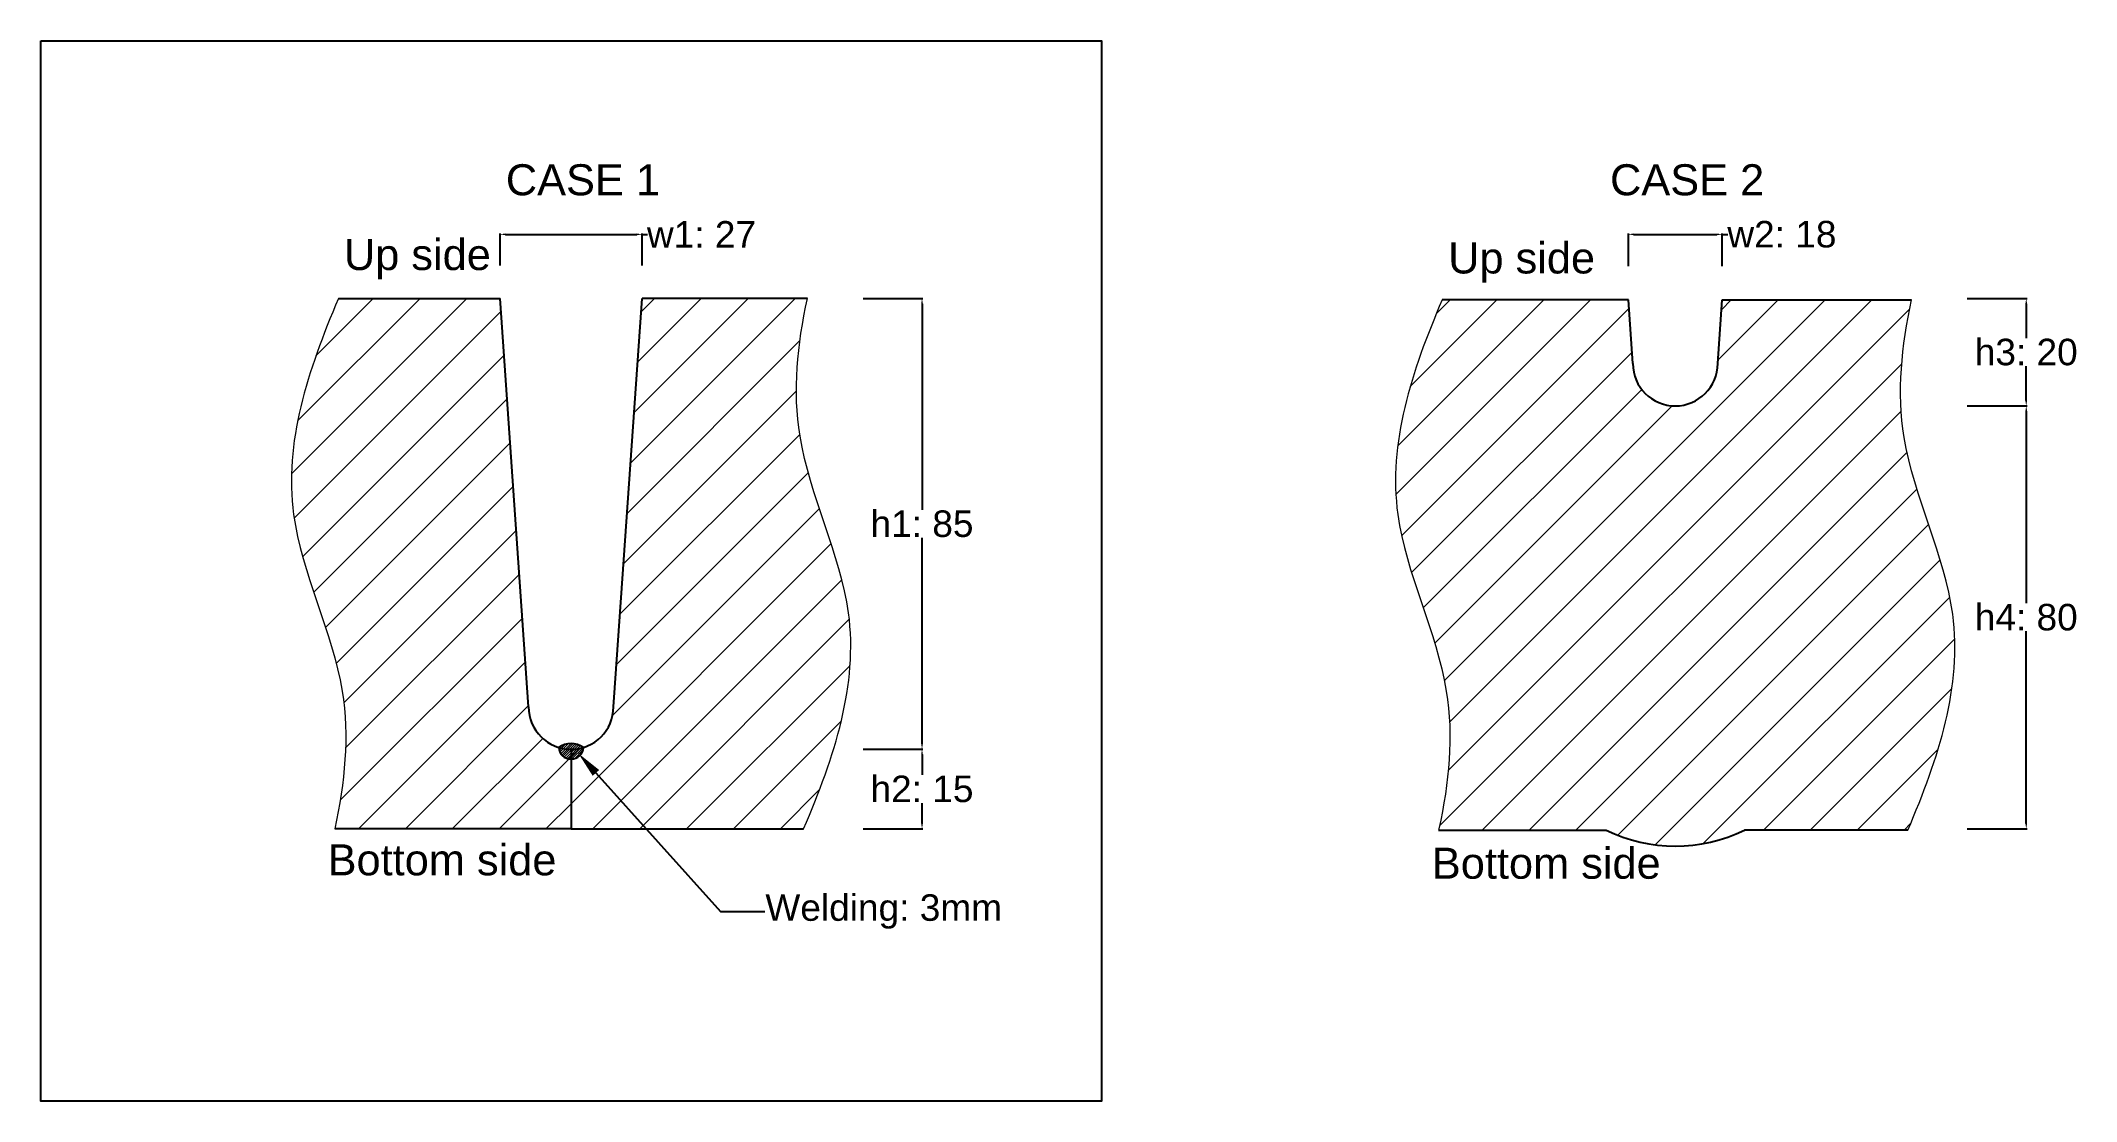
# Model space of a CAD drawing. Header units: inches. Extents: x -873 to 1827, y 0 to 1106.
# Drawn here: x 27.1 to 410.9, y 0.3 to 200.3 of the extents above; entities that cross this region are included whole.
import ezdxf
from ezdxf import colors
from ezdxf.entities.mleader import LeaderData, LeaderLine
from ezdxf.math import Vec2, Vec3

# ---------------------------------------------------------------- set-up
doc = ezdxf.new("R2010")
doc.units = ezdxf.units.IN
doc.header["$MEASUREMENT"] = 0
doc.layers.add('기준선', color=8, linetype='Continuous', lineweight=20)
doc.styles.get("Standard").update_dxf_attribs({"font": 'arial.ttf'})
doc.dimstyles.get("Standard").update_dxf_attribs({"dimtxt": 0.18, "dimasz": 0.18, "dimexe": 0.18, "dimexo": 0.0625, "dimgap": 0.09, "dimtad": 0, "dimtih": 1, "dimtoh": 1, "dimdec": 4, "dimzin": 0, "dimdsep": 46, "dimtxsty": 'Standard', "dimcen": 0.09, "dimadec": 0, "dimazin": 0, "dimtfac": 1, "dimtdec": 4, "dimtofl": 0, "dimtmove": 0, "dimatfit": 3, "dimfxl": 1, "dimtolj": 1, "dimtzin": 0, "dimarcsym": 0})

msp = doc.modelspace()

# ---------------------------------------------------------------- texts
at = {"char_height": 5.85, "attachment_point": 5}
for s, insert in [('\\A1;CASE 1', (129.33, 174.01)), ('\\A1;{\\fArial|b0|i0|c129|p34;CASE 2}', (337.54, 174.01)), ('\\A1;Up side', (98.12, 159.07)), ('\\A1;Up side', (306.33, 158.43)), ('\\A1;Bottom side', (102.77, 45.77)), ('\\A1;Bottom side', (310.98, 45.13))]:
    msp.add_mtext(s, dxfattribs=dict(at, insert=insert))

# ---------------------------------------------------------------- blocks, each defined once
blk = doc.blocks.new('*D1')
at = {"color": 0, "lineweight": -2, "transparency": 16777216}
for p, q in [((182.16, 151.66), (193.45, 151.66)), ((193.27, 150.66), (193.27, 111.81)), ((193.27, 67.66), (193.27, 106.52)), ((182.16, 66.66), (193.45, 66.66))]:
    blk.add_line(p, q, dxfattribs=at)
at = {"color": 0, "transparency": 16777216}
for points in [[(193.11, 150.66), (193.44, 150.66), (193.27, 151.66)], [(193.11, 67.66), (193.44, 67.66), (193.27, 66.66)]]:
    blk.add_solid(points, dxfattribs=at)
at = {"layer": 'Defpoints', "color": 0, "transparency": 16777216}
for p in [(182.1, 151.66), (182.1, 66.66), (193.27, 66.66)]:
    blk.add_point(p, dxfattribs=at)
at = {"color": 0, "transparency": 16777216, "insert": (193.27, 109.16), "char_height": 5, "attachment_point": 5}
blk.add_mtext('\\A1;h1: 85', dxfattribs=at)
blk = doc.blocks.new('*D2')
at = {"color": 0, "lineweight": -2, "transparency": 16777216}
for p, q in [((182.16, 66.66), (193.45, 66.66)), ((193.27, 65.66), (193.27, 61.81)), ((193.27, 52.66), (193.27, 56.52)), ((182.16, 51.66), (193.45, 51.66))]:
    blk.add_line(p, q, dxfattribs=at)
at = {"color": 0, "transparency": 16777216}
for points in [[(193.11, 65.66), (193.44, 65.66), (193.27, 66.66)], [(193.11, 52.66), (193.44, 52.66), (193.27, 51.66)]]:
    blk.add_solid(points, dxfattribs=at)
at = {"layer": 'Defpoints', "color": 0, "transparency": 16777216}
for p in [(182.1, 66.66), (182.1, 51.66), (193.27, 51.66)]:
    blk.add_point(p, dxfattribs=at)
at = {"color": 0, "transparency": 16777216, "insert": (193.27, 59.16), "char_height": 5, "attachment_point": 5}
blk.add_mtext('\\A1;h2: 15', dxfattribs=at)
blk = doc.blocks.new('*D3')
at = {"color": 0, "lineweight": -2, "transparency": 16777216}
for p, q in [((390.37, 151.66), (401.66, 151.66)), ((401.48, 150.66), (401.48, 144.18)), ((401.48, 132.41), (401.48, 138.89)), ((390.37, 131.41), (401.66, 131.41))]:
    blk.add_line(p, q, dxfattribs=at)
at = {"color": 0, "transparency": 16777216}
for points in [[(401.31, 150.66), (401.65, 150.66), (401.48, 151.66)], [(401.31, 132.41), (401.65, 132.41), (401.48, 131.41)]]:
    blk.add_solid(points, dxfattribs=at)
at = {"layer": 'Defpoints', "color": 0, "transparency": 16777216}
for p in [(390.3, 151.66), (390.3, 131.41), (401.48, 131.41)]:
    blk.add_point(p, dxfattribs=at)
at = {"color": 0, "transparency": 16777216, "insert": (401.48, 141.54), "char_height": 5, "attachment_point": 5}
blk.add_mtext('\\A1;h3: 20', dxfattribs=at)
blk = doc.blocks.new('*D4')
at = {"color": 0, "lineweight": -2, "transparency": 16777216}
for p, q in [((390.37, 131.41), (401.66, 131.41)), ((401.48, 130.41), (401.48, 94.18)), ((401.48, 52.66), (401.48, 88.9)), ((390.37, 51.66), (401.66, 51.66))]:
    blk.add_line(p, q, dxfattribs=at)
at = {"color": 0, "transparency": 16777216}
for points in [[(401.31, 130.41), (401.65, 130.41), (401.48, 131.41)], [(401.31, 52.66), (401.65, 52.66), (401.48, 51.66)]]:
    blk.add_solid(points, dxfattribs=at)
at = {"layer": 'Defpoints', "color": 0, "transparency": 16777216}
for p in [(390.3, 131.41), (390.3, 51.66), (401.48, 51.66)]:
    blk.add_point(p, dxfattribs=at)
at = {"color": 0, "transparency": 16777216, "insert": (401.48, 91.54), "char_height": 5, "attachment_point": 5}
blk.add_mtext('\\A1;h4: 80', dxfattribs=at)
blk = doc.blocks.new('*D5')
at = {"color": 0, "lineweight": -2, "transparency": 16777216}
for p, q in [((113.71, 157.9), (113.71, 163.94)), ((114.71, 163.76), (139.48, 163.76)), ((140.48, 157.9), (140.48, 163.94)), ((140.48, 163.76), (141.48, 163.76))]:
    blk.add_line(p, q, dxfattribs=at)
at = {"color": 0, "transparency": 16777216}
for points in [[(114.71, 163.93), (114.71, 163.59), (113.71, 163.76)], [(139.48, 163.93), (139.48, 163.59), (140.48, 163.76)]]:
    blk.add_solid(points, dxfattribs=at)
at = {"layer": 'Defpoints', "color": 0, "transparency": 16777216}
for p in [(140.48, 163.76), (113.71, 157.83), (140.48, 157.83)]:
    blk.add_point(p, dxfattribs=at)
at = {"color": 0, "transparency": 16777216, "insert": (151.69, 163.76), "char_height": 5, "attachment_point": 5}
blk.add_mtext('\\A1;w1: 27', dxfattribs=at)
blk = doc.blocks.new('*D6')
at = {"color": 0, "lineweight": -2, "transparency": 16777216}
for p, q in [((326.46, 157.77), (326.46, 163.94)), ((327.46, 163.76), (343.14, 163.76)), ((344.14, 157.77), (344.14, 163.94)), ((344.14, 163.76), (345.19, 163.76))]:
    blk.add_line(p, q, dxfattribs=at)
at = {"color": 0, "transparency": 16777216}
for points in [[(327.46, 163.93), (327.46, 163.59), (326.46, 163.76)], [(343.14, 163.93), (343.14, 163.59), (344.14, 163.76)]]:
    blk.add_solid(points, dxfattribs=at)
at = {"layer": 'Defpoints', "color": 0, "transparency": 16777216}
for p in [(326.46, 163.76), (326.46, 157.71), (344.14, 157.71)]:
    blk.add_point(p, dxfattribs=at)
at = {"color": 0, "transparency": 16777216, "insert": (355.41, 163.76), "char_height": 5, "attachment_point": 5}
blk.add_mtext('\\A1;w2: 18', dxfattribs=at)

# ---------------------------------------------------------------- dimensions: what is measured, and where the dimension line sits
for base, p1, p2, text, picture, middle in [((140.48, 163.76), (113.71, 157.83), (140.48, 157.83), 'w1: <>', '*D5', (151.69, 163.76)), ((326.46, 163.76), (344.14, 157.71), (326.46, 157.71), 'w2: <>', '*D6', (355.41, 163.76))]:
    dim = msp.add_linear_dim(base=base, p1=p1, p2=p2, text=text, dimstyle='Standard', override={"dimtxt": 5, "dimasz": 1, "dimdec": 0})
    dim.commit()
    dim.dimension.update_dxf_attribs({"geometry": picture, "text_midpoint": middle, "dimtype": 160})
for base, p1, p2, text, picture, middle in [((193.27, 66.66), (182.1, 151.66), (182.1, 66.66), 'h1: <>', '*D1', (193.27, 109.16)), ((401.48, 131.41), (390.3, 151.66), (390.3, 131.41), 'h3: <>', '*D3', (401.48, 141.54)), ((401.48, 51.66), (390.3, 131.41), (390.3, 51.66), 'h4: <>', '*D4', (401.48, 91.54)), ((193.27, 51.66), (182.1, 66.66), (182.1, 51.66), 'h2: <>', '*D2', (193.27, 59.16))]:
    dim = msp.add_linear_dim(base=base, p1=p1, p2=p2, angle=90, text=text, dimstyle='Standard', override={"dimtxt": 5, "dimasz": 1, "dimdec": 0})
    dim.commit()
    dim.dimension.update_dxf_attribs({"geometry": picture, "text_midpoint": middle})

# ---------------------------------------------------------------- hatches: boundary and pattern name
at = {"layer": '기준선'}
h = msp.add_hatch(dxfattribs=at)
h.set_pattern_fill('ANSI31', color=83, scale=50)
edge = h.paths.add_edge_path()
edge.add_line((113.71, 151.66), (83.24, 151.66))
edge.add_spline(control_points=[(83.24, 151.66), (77.41, 138.05), (69.25, 113.29), (86.51, 80.43), (84.43, 60.39), (82.53, 51.66)], knot_values=[11.495992, 11.495992, 11.495992, 11.495992, 53.585614, 88.14372, 114.526404, 114.526404, 114.526404, 114.526404], degree=3, periodic=0)
edge.add_line((82.53, 51.66), (127.1, 51.66))
edge.add_line((127.1, 51.66), (127.1, 66.66))
edge.add_arc((127.1, 74.66), 8, 180, 270, ccw=False)
edge.add_line((119.1, 74.66), (113.71, 151.66))
h = msp.add_hatch(dxfattribs=at)
h.set_pattern_fill('ANSI31', color=83, scale=50)
edge = h.paths.add_edge_path()
edge.add_spline(control_points=[(170.95, 51.66), (176.78, 65.28), (184.94, 90.04), (167.69, 122.9), (169.76, 142.94), (171.66, 151.66)], knot_values=[11.495992, 11.495992, 11.495992, 11.495992, 53.585614, 88.14372, 114.526404, 114.526404, 114.526404, 114.526404], degree=3, periodic=0)
edge.add_line((171.66, 151.66), (140.48, 151.66))
edge.add_line((140.48, 151.66), (135.1, 74.66))
edge.add_arc((127.1, 74.66), 8, 270, 360, ccw=False)
edge.add_line((127.1, 66.66), (127.1, 51.66))
edge.add_line((127.1, 51.66), (170.95, 51.66))
h = msp.add_hatch(dxfattribs=at)
h.set_pattern_fill('ANSI31', color=83, scale=50)
edge = h.paths.add_edge_path()
edge.add_spline(control_points=[(379.15, 51.41), (384.99, 65.03), (393.14, 89.78), (375.89, 122.65), (377.97, 142.69), (379.87, 151.41)], knot_values=[11.495992, 11.495992, 11.495992, 11.495992, 53.585614, 88.14372, 114.526404, 114.526404, 114.526404, 114.526404], degree=3, periodic=0)
edge.add_line((379.87, 151.41), (344.14, 151.41))
edge.add_line((344.14, 151.41), (343.3, 139.41))
edge.add_arc((335.3, 139.41), 8, 270, 360, ccw=False)
edge.add_arc((335.3, 139.41), 8, 180, 270, ccw=False)
edge.add_line((327.3, 139.41), (326.46, 151.41))
edge.add_line((326.46, 151.41), (291.34, 151.41))
edge.add_spline(control_points=[(291.34, 151.41), (285.56, 137.88), (277.5, 113.21), (294.71, 80.43), (292.64, 60.39), (290.74, 51.66)], knot_values=[11.754767, 11.754767, 11.754767, 11.754767, 53.585614, 88.14372, 114.526404, 114.526404, 114.526404, 114.526404], degree=3, periodic=0)
edge.add_line((290.69, 51.41), (322.27, 51.41))
edge.add_arc((335.3, 78.23), 29.82, 244.0777, 295.9223)
edge.add_line((348.34, 51.41), (379.15, 51.41))
h = msp.add_hatch(dxfattribs=at)
h.set_pattern_fill('ANSI31', color=1, scale=2.5)
h.set_pattern_definition([(45, (63.54755, 32.94563), (-0.2209709, 0.2209709), [])])
edge = h.paths.add_edge_path()
edge.add_arc((127.1, 63.76), 4, 54.3409, 125.6591)
edge.add_arc((127.1, 67.11), 2.33, 182.0467, 357.9533)

# ---------------------------------------------------------------- linework, layer by layer
for p, q in [((83.24, 151.66), (113.71, 151.66)), ((119.1, 74.66), (113.71, 151.66)), ((135.1, 74.66), (140.48, 151.66)), ((171.66, 151.66), (140.48, 151.66)), ((326.46, 151.41), (291.34, 151.41)), ((327.3, 139.41), (326.46, 151.41)), ((343.3, 139.41), (344.14, 151.41)), ((344.14, 151.41), (379.87, 151.41)), ((127.1, 66.66), (127.1, 51.66)), ((127.1, 66.66), (127.1, 66.66)), ((127.1, 66.66), (127.1, 66.66)), ((127.1, 66.66), (127.1, 51.66)), ((127.1, 66.66), (127.1, 66.66)), ((127.1, 66.66), (127.1, 66.66)), ((127.1, 51.66), (82.53, 51.66)), ((127.1, 51.66), (170.95, 51.66)), ((290.68, 51.41), (322.27, 51.41)), ((379.15, 51.41), (348.34, 51.41))]:
    msp.add_line(p, q)
msp.add_lwpolyline([(27.1, 200.28), (227.1, 200.28), (227.1, 0.28), (27.1, 0.28)], close=True)
for centre, radius, start, end in [((335.3, 139.41), 8, 180, 270), ((335.3, 139.41), 8, 270, 0), ((127.1, 74.66), 8, 180, 270), ((127.1, 74.66), 8, 270, 0), ((127.1, 63.76), 4, 54.3409, 125.6591), ((127.1, 67.11), 2.33, 182.0467, 357.9533), ((335.3, 78.23), 29.82, 244.0777, 295.9223)]:
    msp.add_arc(centre, radius, start, end)
for points, knots in [([(83.24, 151.66), (77.41, 138.05), (69.25, 113.29), (86.51, 80.43), (84.43, 60.39), (82.53, 51.66)], [11.495992, 11.495992, 11.495992, 11.495992, 53.585614, 88.14372, 114.526404, 114.526404, 114.526404, 114.526404]), ([(170.95, 51.66), (176.78, 65.28), (184.94, 90.04), (167.69, 122.9), (169.76, 142.94), (171.66, 151.66)], [11.495992, 11.495992, 11.495992, 11.495992, 53.585614, 88.14372, 114.526404, 114.526404, 114.526404, 114.526404]), ([(291.34, 151.41), (285.56, 137.88), (277.5, 113.21), (294.71, 80.43), (292.64, 60.39), (290.74, 51.66), (290.74, 51.66), (290.74, 51.66), (290.74, 51.66), (290.72, 51.57), (290.7, 51.49), (290.68, 51.41)], [11.754767, 11.754767, 11.754767, 11.754767, 53.585614, 88.14372, 114.526404, 114.526404, 114.526404, 114.535057, 114.535057, 114.535057, 114.779546, 114.779546, 114.779546, 114.779546]), ([(379.15, 51.41), (384.99, 65.03), (393.14, 89.78), (375.89, 122.65), (377.97, 142.69), (379.87, 151.41)], [11.495992, 11.495992, 11.495992, 11.495992, 53.585614, 88.14372, 114.526404, 114.526404, 114.526404, 114.526404])]:
    msp.add_open_spline(points, degree=3, knots=knots, dxfattribs=at)

msp.set_redraw_order([(e.dxf.handle, doc.entitydb.next_handle()) for e in msp.query("TEXT MTEXT ATTDEF DIMENSION ARC_DIMENSION")])  # texts and dimensions are drawn at this point

# ---------------------------------------------------------------- leaders
ml = msp.add_multileader_mtext('Standard')
ml.set_content('Welding: 3mm', color=256)
ml.set_leader_properties()
ml.build(insert=Vec2(0, 0))
ml.multileader.update_dxf_attribs({"dogleg_length": 0.36, "arrow_head_size": 5})
ctx = ml.context
ctx.base_point, ctx.char_height, ctx.arrow_head_size, ctx.landing_gap_size, ctx.plane_origin = Vec3(163.64, 36.07), 5, 5, 0.09, Vec3(129.11, 69.42)
notes = []
notes.append((ctx, [(0, (1, 1, 0), (155.29, 36.07), (1, 0), 8.36, [(0, [(128.44, 65.92)], 0, [])])]))
ctx.mtext.insert, ctx.mtext.flow_direction = Vec3(163.73, 39.31), 5
for ctx, leaders in notes:
    for number, flags, end, landing, length, lines in leaders:
        leader = LeaderData()
        leader.index, (leader.has_last_leader_line, leader.has_dogleg_vector, leader.attachment_direction) = number, flags
        leader.last_leader_point, leader.dogleg_vector, leader.dogleg_length = Vec3(end), Vec3(landing), length
        for number, points, colour, breaks in lines:
            line = LeaderLine()
            line.index, line.vertices, line.color, line.breaks = number, Vec3.list(points), colors.encode_raw_color(colour), breaks
            leader.lines.append(line)
        ctx.leaders.append(leader)

doc.saveas('drawing.dxf')
